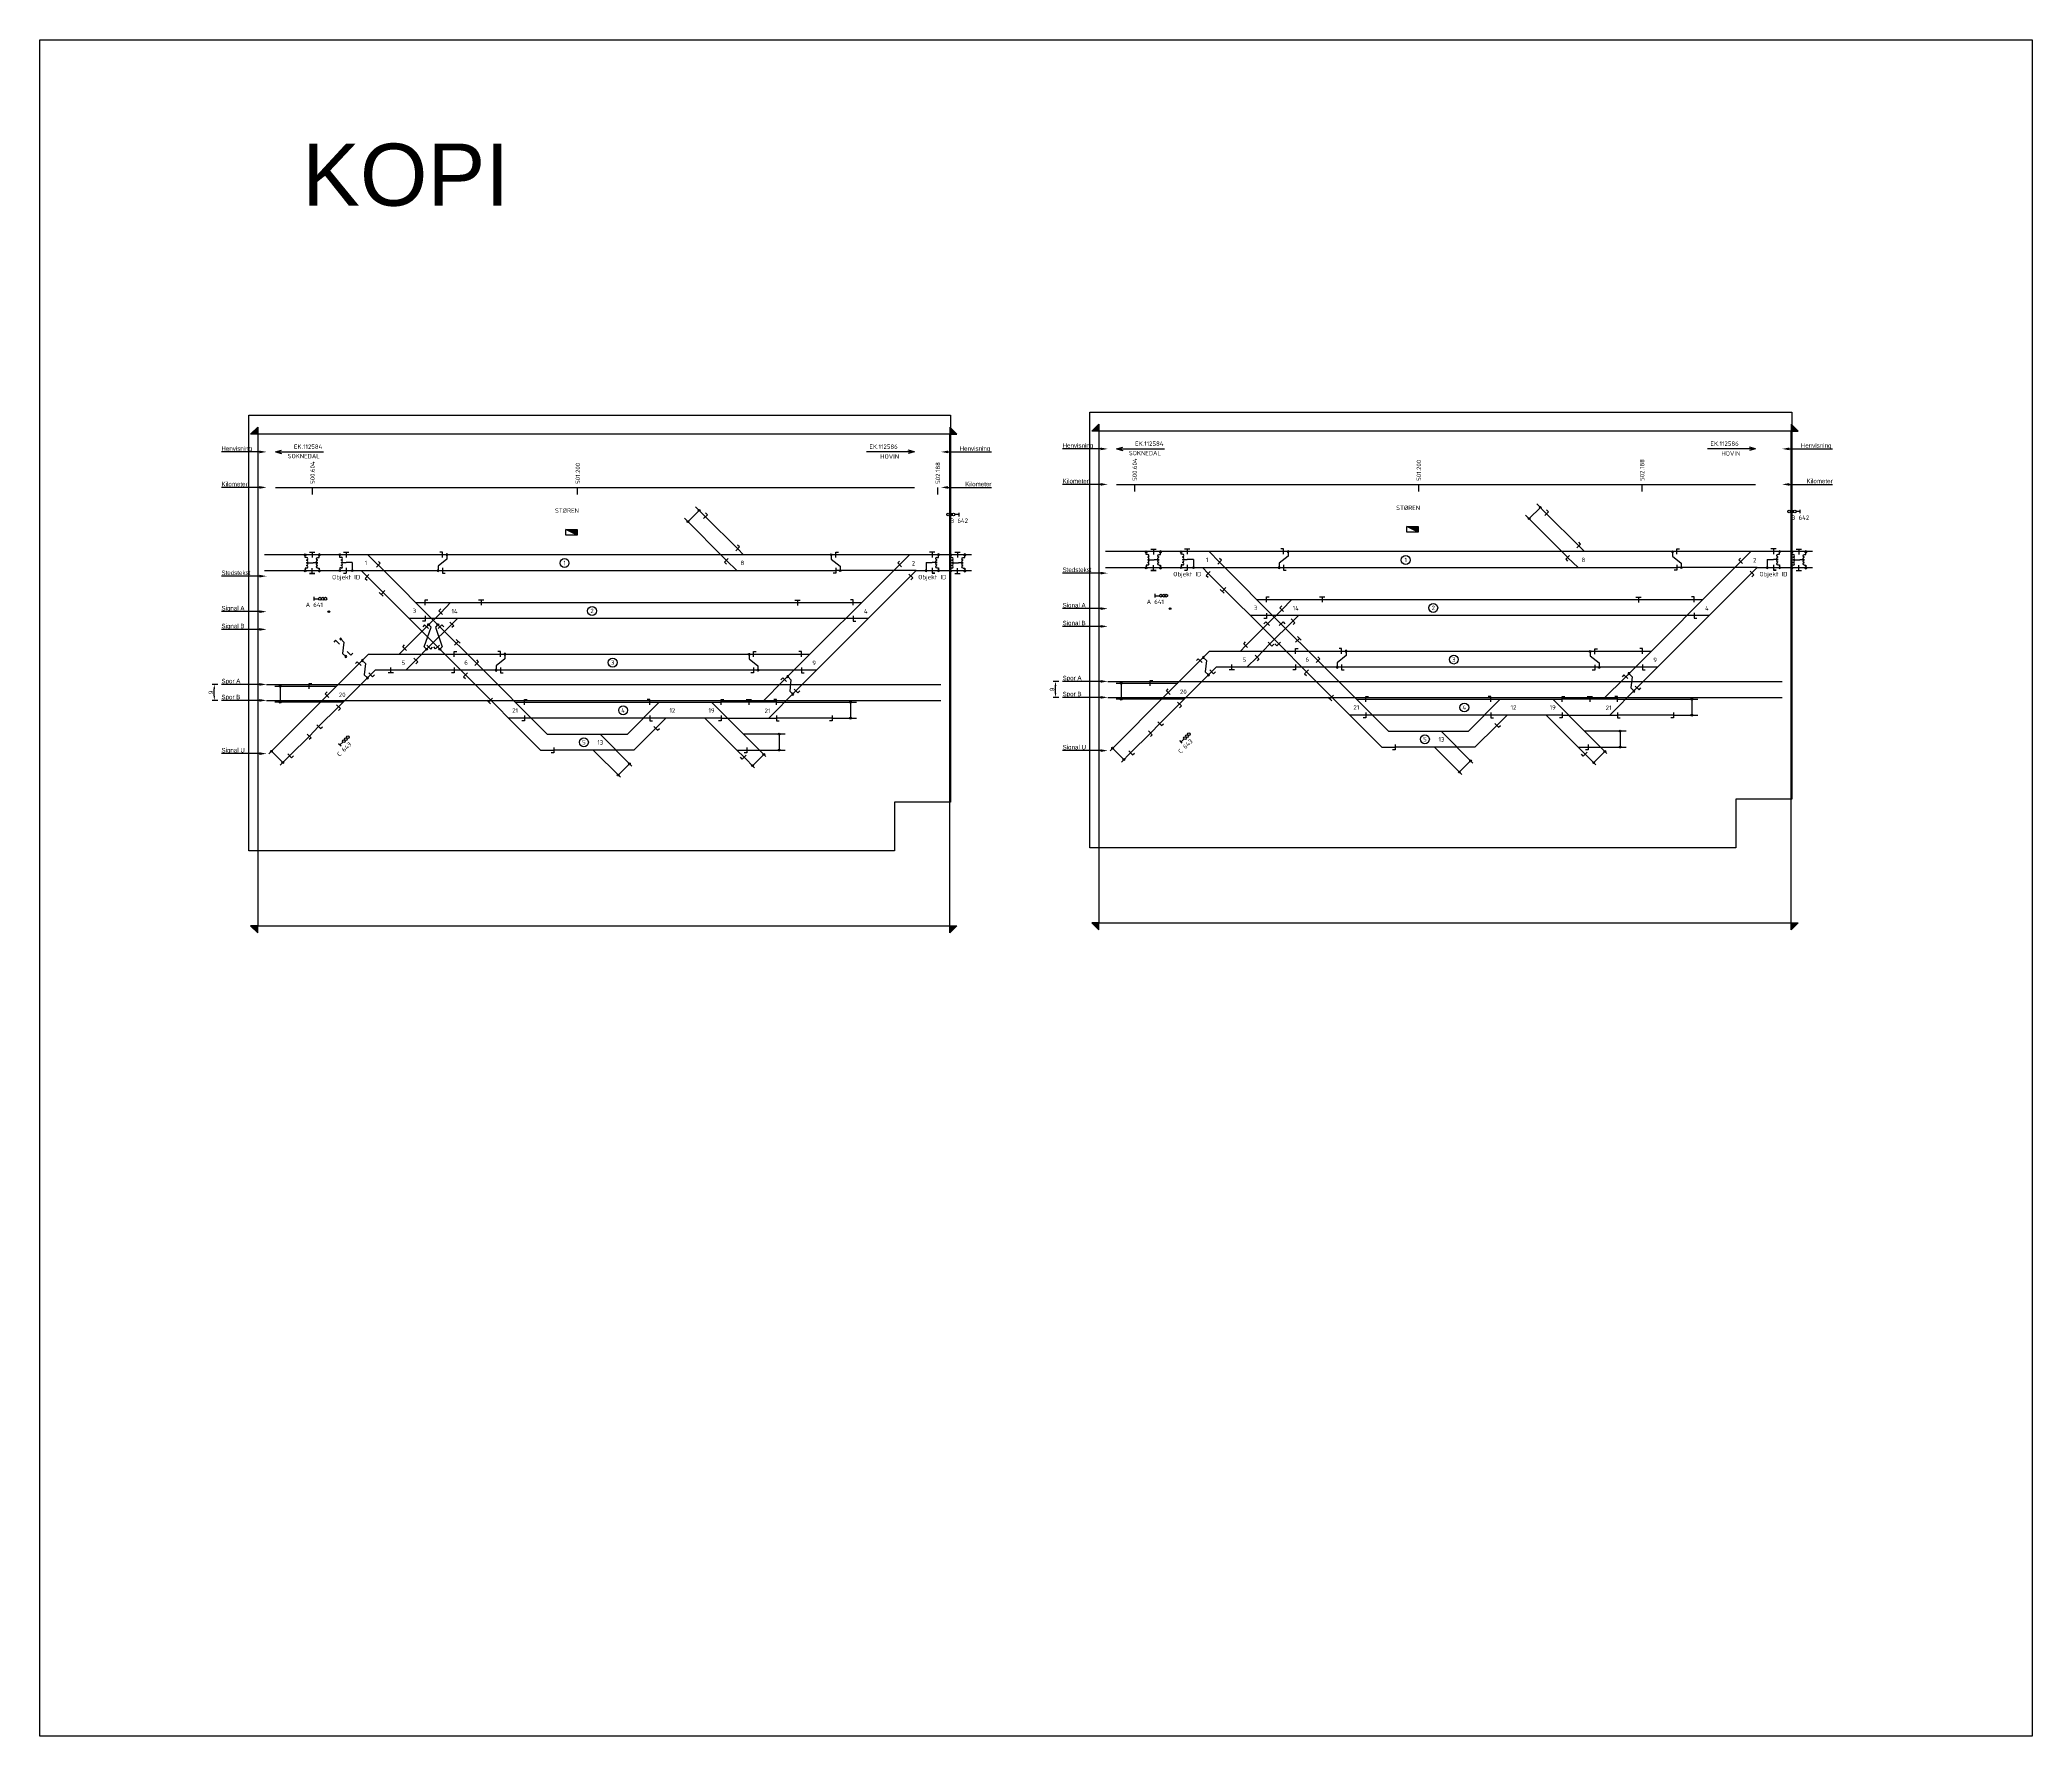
# Model space of a CAD drawing. Header units: metres. Extents: x -951 to 2504, y -1674 to 782.
# Drawn here: x -951 to 172, y -173 to 782 of the extents above; entities that cross this region are included whole.
import ezdxf
from ezdxf.enums import TextEntityAlignment as Align

# ---------------------------------------------------------------- set-up
doc = ezdxf.new("R2010")
doc.units = ezdxf.units.M
doc.header["$PDMODE"] = 32
doc.layers.get('0').update_dxf_attribs({"color": 211})
doc.layers.add('JBTEH_ATT_OBJEKTID', color=2, linetype='Continuous', lineweight=25)
doc.layers.add('NO_Tekst', color=7, linetype='Continuous', lineweight=18)
for name, color, linetype in [('JBTEH_Komponenter', 4, 'Continuous'), ('JBTEH_Skinne_isolert_signal', 240, 'Continuous'), ('JBTEH_Skinne_jordet_retur', 4, 'Continuous'), ('JBTKL-KOMPONENTER', 4, 'Continuous'), ('JBTKL-LINJER 018', 4, 'Continuous'), ('JBTKL-TEKST25', 2, 'Continuous'), ('RAMME', 5, 'Continuous'), ('Tegne mal-A3', 1, 'Continuous')]:
    doc.layers.add(name, color=color, linetype=linetype)
for name, color, linetype, plot in [('NO_P-MV', 6, 'Continuous', False), ('Tegne-SNAP', 24, 'Continuous', False), ('Tegne-Spor', 185, 'Continuous', False)]:
    doc.layers.add(name, color=color, linetype=linetype, plot=plot)
doc.styles.add('ISO25', font='iso3098.shx', dxfattribs={"height": 2.5})
doc.styles.add('NO_Normal', font='arial.ttf')
doc.styles.add('Template', font='arial.ttf')
doc.dimstyles.new('Template', dxfattribs={"dimtxt": 2.5, "dimasz": 2.5, "dimexe": 1.25, "dimexo": 2, "dimtad": 1, "dimdec": 4, "dimdsep": 46, "dimlunit": 6, "dimtxsty": 'Template', "dimcen": 2.5, "dimclrt": 7, "dimadec": 0, "dimazin": 0, "dimtfac": 1, "dimtdec": 4, "dimtmove": 0, "dimatfit": 3, "dimfxl": 1, "dimtolj": 1, "dimtzin": 0, "dimarcsym": 1})

# ---------------------------------------------------------------- blocks, each defined once
blk = doc.blocks.new('*D164')
at = {"layer": 'Defpoints', "color": 0, "transparency": 16777216}
for p in [(-24.5, 136), (-20.5, 136), (-20.5, 127)]:
    blk.add_point(p, dxfattribs=at)
at = {"layer": 'Tegne-SNAP', "color": 0, "lineweight": -2, "transparency": 16777216}
for p, q in [((-22.5, 136), (-25.7, 136)), ((-22.5, 127), (-25.7, 127)), ((-24.5, 129.5), (-24.5, 133.5))]:
    blk.add_line(p, q, dxfattribs=at)
at = {"layer": 'Tegne-SNAP', "color": 0, "transparency": 16777216}
for points in [[(-24.9, 133.5), (-24, 133.5), (-24.5, 136)], [(-24.9, 129.5), (-24, 129.5), (-24.5, 127)]]:
    blk.add_solid(points, dxfattribs=at)
at = {"layer": 'Tegne-SNAP', "color": 7, "transparency": 16777216, "insert": (-26.4, 131.5), "char_height": 2.5, "attachment_point": 5, "rotation": 90, "style": 'Template'}
blk.add_mtext('\\A1;9', dxfattribs=at)
blk = doc.blocks.new('EH_Koblingspunkt')
h = blk.add_hatch(color=256)
h.dxf.hatch_style = 1
edge = h.paths.add_edge_path()
edge.add_arc((0, 0), 0.5, 0, 360)
blk.add_circle((0, 0), 0.5)
blk = doc.blocks.new('EH_Skinneskjot_dobbel')
for p, q in [((-1.5, 1.5), (1.5, 1.5)), ((0, 1.5), (0, -1.5))]:
    blk.add_line(p, q)
blk = doc.blocks.new('EH_Skinneskjot_enkel')
for p, q in [((0, -1.5), (0, 1.5)), ((0, 1.5), (1.5, 1.5))]:
    blk.add_line(p, q)
blk = doc.blocks.new('*U160')
for p, q in [((0, -1), (0, 1)), ((0, 0), (2.3, 0))]:
    blk.add_line(p, q)
for centre in [(3.1, 0), (4.7, 0), (6.2, 0)]:
    blk.add_circle(centre, 0.781)
at = {"layer": 'JBTKL-TEKST25', "style": 'ISO25'}
blk.add_attdef('X', text='', height=2.5, dxfattribs=at).set_placement((0, -4.7), align=Align.CENTER)
blk = doc.blocks.new('35 Spornummer')
blk.add_circle((0, 2.5), 2.5)
at = {"layer": 'JBTKL-TEKST25', "style": 'ISO25'}
blk.add_attdef('X', text='', height=2.5, dxfattribs=at).set_placement((0, 2.5), align=Align.MIDDLE)
blk = doc.blocks.new('Tverrforbinder')
at = {"layer": 'JBTEH_Skinne_jordet_retur'}
blk.add_line((0, 9), (0, 0), dxfattribs=at)
at = {"layer": 'JBTEH_Komponenter'}
for p in [(0, 9), (0, 0)]:
    blk.add_blockref('EH_Koblingspunkt', p, dxfattribs=at)
blk = doc.blocks.new('*U159')
for p, q in [((0, 0), (-2.3, 0)), ((0, -1), (0, 1))]:
    blk.add_line(p, q)
for centre in [(-6.2, 0), (-4.7, 0), (-3.1, 0)]:
    blk.add_circle(centre, 0.781)
at = {"layer": 'JBTKL-TEKST25', "style": 'ISO25'}
blk.add_attdef('X', text='', height=2.5, dxfattribs=at).set_placement((0, -4.7), align=Align.CENTER)
blk = doc.blocks.new('19 Stasjon')
at = {"linetype": 'ByBlock'}
blk.add_hatch(color=0, dxfattribs=at).paths.add_polyline_path([(6.4, 3.2), (0, 3.2), (6.4, 0)])
at = {"color": 0, "linetype": 'ByBlock'}
blk.add_line((6.4, 0), (0, 3.2), dxfattribs=at)
blk.add_lwpolyline([(0, 3.2), (6.4, 3.2), (6.4, 0), (0, 0)], close=True, dxfattribs=at)
blk = doc.blocks.new('EH_Overkast')
for p, q in [((-2.5, 9), (-2.5, 6.5)), ((-2.5, 6.5), (2.5, 2.5)), ((0, 7.5), (0, 10.5)), ((0, 10.5), (1.5, 10.5)), ((0, 1.5), (0, -1.5)), ((2.5, 2.5), (2.5, 0)), ((0, -1.5), (-1.5, -1.5))]:
    blk.add_line(p, q)
for p in [(-2.5, 9), (2.5, 0)]:
    blk.add_blockref('EH_Koblingspunkt', p)
blk = doc.blocks.new('EH_IMP_01')
for p, q in [((0, 7.5), (0, 9)), ((0.8, 7.5), (0, 7.5)), ((0.8, 1.5), (0, 1.5)), ((0, 1.5), (0, 0)), ((0.8, 4.5), (3.5, 4.5))]:
    blk.add_line(p, q)
at = {"linetype": 'ByBlock'}
blk.add_lwpolyline([(0, 0.8), (0, 0)], dxfattribs=at)
for centre in [(0.8, 6.8), (0.8, 5.2), (0.8, 3.8), (0.8, 2.2)]:
    blk.add_arc(centre, 0.75, 270, 90)
for p in [(0, 9), (0, 0)]:
    blk.add_blockref('EH_Koblingspunkt', p)
at = {"layer": 'JBTEH_ATT_OBJEKTID', "style": 'ISO25', "flags": 4}
blk.add_attdef('OBJEKTID', text='', height=2.5, dxfattribs=at).set_placement((0, -3.2), align=Align.MIDDLE)
blk = doc.blocks.new('EH_IMPx2_01')
for p, q in [((-1.5, 10.5), (1.5, 10.5)), ((-0.5, 4.5), (0.5, 4.5)), ((0, 10.5), (0, 7.5)), ((0, -1.5), (0, 1.5)), ((-1.5, -1.5), (1.5, -1.5))]:
    blk.add_line(p, q)
for name, p in [('EH_IMP_01', (-4, 0)), ('EH_Koblingspunkt', (-4, 9)), ('EH_Koblingspunkt', (-4, 0)), ('EH_Koblingspunkt', (4, 9)), ('EH_Koblingspunkt', (4, 0))]:
    blk.add_blockref(name, p)
at = {"xscale": -1}
blk.add_blockref('EH_IMP_01', (4, 0), dxfattribs=at)
at = {"layer": 'JBTEH_ATT_OBJEKTID', "style": 'ISO25'}
blk.add_attdef('OBJEKTID-1', text='', height=2.5, dxfattribs=at).set_placement((-4, -5.3), align=Align.RIGHT)
blk.add_attdef('OBJEKTID-2', (4, -5.3), '', height=2.5, dxfattribs=at)
blk = doc.blocks.new('*U124')
for p, q in [((-1.5, 10.5), (0, 10.5)), ((0, 10.5), (1.5, 10.5)), ((0, 10.5), (0, 7.5)), ((3.5, 4.5), (0, 4.5)), ((0, 1.5), (0, -1.5)), ((3.5, 4.5), (3.5, 0)), ((-1.5, -1.5), (0, -1.5))]:
    blk.add_line(p, q)
for name, p in [('EH_IMP_01', (-3.5, 0)), ('EH_Koblingspunkt', (-3.5, 9)), ('EH_Koblingspunkt', (-3.5, 0)), ('EH_Koblingspunkt', (3.5, 0))]:
    blk.add_blockref(name, p)
at = {"layer": 'JBTEH_ATT_OBJEKTID', "style": 'ISO25', "flags": 4}
blk.add_attdef('OBJEKTID', text='', height=2.5, dxfattribs=at).set_placement((0, -4), align=Align.MIDDLE)
blk = doc.blocks.new('*U125')
for p, q in [((-3.5, 4.5), (-3.5, 0)), ((-3.5, 4.5), (0, 4.5)), ((0, 10.5), (-1.5, 10.5)), ((1.5, 10.5), (0, 10.5)), ((0, 10.5), (0, 7.5)), ((0, 1.5), (0, -1.5)), ((1.5, -1.5), (0, -1.5))]:
    blk.add_line(p, q)
at = {"xscale": -1, "rotation": 8.633094239485217e-12}
for name, p in [('EH_Koblingspunkt', (-3.5, 0)), ('EH_IMP_01', (3.5, 0)), ('EH_Koblingspunkt', (3.5, 9)), ('EH_Koblingspunkt', (3.5, 0))]:
    blk.add_blockref(name, p, dxfattribs=at)
at = {"layer": 'JBTEH_ATT_OBJEKTID', "style": 'ISO25', "flags": 4}
blk.add_attdef('OBJEKTID', text='', height=2.5, dxfattribs=at).set_placement((0, -4), align=Align.MIDDLE)
blk = doc.blocks.new('*U157')
at = {"layer": 'Tegne-SNAP'}
h = blk.add_hatch(color=256, dxfattribs=at)
h.dxf.hatch_style = 1
h.paths.add_polyline_path([(0, 281), (0, 277), (-4, 277)])
h = blk.add_hatch(color=256, dxfattribs=at)
h.dxf.hatch_style = 1
h.paths.add_polyline_path([(390, 281), (390, 277), (394, 277)])
h = blk.add_hatch(color=256, dxfattribs=at)
h.dxf.hatch_style = 1
h.paths.add_polyline_path([(0, -4), (0, 0), (-4, 0)])
h = blk.add_hatch(color=256, dxfattribs=at)
h.dxf.hatch_style = 1
h.paths.add_polyline_path([(390, -4), (390, 0), (394, 0)])
at = {"layer": 'RAMME'}
blk.add_lwpolyline([(0, 0), (390, 0), (390, 277), (0, 277)], close=True, dxfattribs=at)
at = {"layer": 'Tegne-SNAP'}
for p, q in [((1, 267), (-20.45437, 267)), ((389, 267), (413.45437, 267)), ((1, 247), (-20.45437, 247)), ((389, 247), (413.45437, 247)), ((1, 197), (-20.45437, 197)), ((1, 177), (-20.45437, 177)), ((1, 167), (-20.45437, 167)), ((1, 136), (-20.45437, 136)), ((1, 127), (-20.45437, 127)), ((1, 97), (-20.45437, 97))]:
    blk.add_line(p, q, dxfattribs=at)
for points in [[(0, 281), (0, 277), (-4, 277), (0, 281)], [(390, 281), (390, 277), (394, 277), (390, 281)], [(0, -4), (0, 0), (-4, 0), (0, -4)], [(390, -4), (390, 0), (394, 0), (390, -4)]]:
    blk.add_lwpolyline(points, dxfattribs=at)
for points in [[(1, 267, 1.5, 0, 0), (5, 267, 0, 0, 0)], [(389, 267, 1.5, 0, 0), (385, 267, 0, 0, 0)], [(1, 247, 1.5, 0, 0), (5, 247, 0, 0, 0)], [(389, 247, 1.5, 0, 0), (385, 247, 0, 0, 0)], [(1, 197, 1.5, 0, 0), (5, 197, 0, 0, 0)], [(1, 177, 1.5, 0, 0), (5, 177, 0, 0, 0)], [(1, 167, 1.5, 0, 0), (5, 167, 0, 0, 0)], [(1, 136, 1.5, 0, 0), (5, 136, 0, 0, 0)], [(1, 127, 1.5, 0, 0), (5, 127, 0, 0, 0)], [(1, 97, 1.5, 0, 0), (5, 97, 0, 0, 0)]]:
    blk.add_lwpolyline(points, format="xyseb", dxfattribs=at)
at = {"layer": 'Tegne-Spor'}
for p, q in [((5, 136), (385, 136)), ((5, 127), (385, 127))]:
    blk.add_line(p, q, dxfattribs=at)
at = {"layer": 'Tegne-SNAP', "style": 'Template'}
for s, p in [('Henvisning', (-20.45437, 267.65)), ('Kilometer', (-20.45437, 247.65)), ('Stedstekst', (-20.45437, 197.65)), ('Signal A', (-20.45437, 177.65)), ('Signal B', (-20.45437, 167.65)), ('Spor A', (-20.45437, 136.65)), ('Spor B', (-20.45437, 127.65)), ('Signal U', (-20.45437, 97.65))]:
    blk.add_text(s, height=2.5, dxfattribs=at).set_placement(p)
for s, p in [('Henvisning', (412.80437, 267.65)), ('Kilometer', (413.45437, 247.65))]:
    blk.add_text(s, height=2.5, dxfattribs=at).set_placement(p, align=Align.RIGHT)
at = {"layer": 'Tegne-SNAP'}
dim = blk.add_linear_dim(base=(-24.45437, 136), p1=(-20.45437, 127), p2=(-20.45437, 136), angle=90, dimstyle='Template', dxfattribs=at)
dim.commit()
dim.dimension.update_dxf_attribs({"geometry": '*D164', "text_midpoint": (-24.45437, 131.5), "dimtype": 128})

msp = doc.modelspace()

# ---------------------------------------------------------------- linework, layer by layer
msp.add_lwpolyline([(-950.6, 782.3), (172.1, 782.3), (172.1, -173.5), (-950.6, -173.5)], close=True)
at = {"layer": 'JBTEH_Komponenter', "flags": 128}
for points in [[(-732.6, 438.9), (-734, 440.3), (-730.1, 451.4), (-731.5, 452.8)], [(-726.3, 452.8), (-727.7, 451.4), (-723.8, 440.3), (-723.8, 440.3), (-725.2, 438.9)]]:
    msp.add_lwpolyline(points, dxfattribs=at)
at = {"layer": 'JBTEH_Skinne_isolert_signal', "lineweight": 25}
for points in [[(-557.3, 495.4), (-575.5, 513.6)], [(-83.4, 497.1), (-101.5, 515.3)], [(-723.7, 492.2), (-824, 492.2)], [(-824, 483.2), (-769.1, 483.2)], [(-765.7, 492.2), (-759.9, 486.3)], [(-723.7, 483.2), (-502.1, 483.2)], [(-557.8, 483.2), (-563.7, 489)], [(-425.6, 492.2), (-502.1, 492.2)], [(-466.1, 486.5), (-460.5, 492.2)], [(-447.7, 483.2), (-425.6, 483.2)], [(-249.7, 493.9), (-350, 493.9)], [(-350, 484.9), (-295.1, 484.9)], [(-291.7, 493.9), (-285.9, 488)], [(-249.7, 484.9), (-28.1, 484.9)], [(-83.8, 484.9), (-89.7, 490.7)], [(48.4, 493.9), (-28.1, 493.9)], [(7.8, 488.2), (13.5, 493.9)], [(26.3, 484.9), (48.4, 484.9)], [(-766.2, 479.9), (-726.5, 440.2)], [(-524.6, 415.4), (-459.8, 480.2)], [(-292.2, 481.6), (-252.5, 441.9)], [(-50.6, 417.1), (14.2, 481.9)], [(-733.4, 465.2), (-492.3, 465.2)], [(-719.1, 465.2), (-724.7, 459.5)], [(-259.4, 466.9), (-18.3, 466.9)], [(-245.1, 466.9), (-250.8, 461.2)], [(-732.7, 451.6), (-745.1, 439.2)], [(-733.4, 456.2), (-742.5, 456.2)], [(-718.3, 453.2), (-731.3, 440.2)], [(-725.1, 451.6), (-704.4, 430.8)], [(-483.8, 456.2), (-492.3, 456.2)], [(-258.7, 453.3), (-271.1, 440.8)], [(-259.4, 457.9), (-268.5, 457.9)], [(-244.4, 454.9), (-257.4, 441.9)], [(-251.2, 453.3), (-230.4, 432.5)], [(-9.8, 457.9), (-18.3, 457.9)], [(-770.7, 430.8), (-788.7, 412.8)], [(-717.1, 427.1), (-761.6, 427.1), (-764.2, 424.5)], [(-738.7, 432.8), (-744.4, 427.1)], [(-717.1, 436.1), (-691, 436.1)], [(-548.4, 427.1), (-691, 427.1)], [(-548.4, 436.1), (-521.3, 436.1)], [(-512.8, 427.1), (-521.3, 427.1)], [(-296.7, 432.5), (-314.7, 414.5)], [(-243.1, 428.8), (-287.7, 428.8), (-290.3, 426.2)], [(-264.7, 434.5), (-270.5, 428.8)], [(-243.1, 437.8), (-217, 437.8)], [(-74.4, 428.8), (-217, 428.8)], [(-74.4, 437.8), (-47.4, 437.8)], [(-38.8, 428.8), (-47.4, 428.8)], [(-798.9, 418.1), (-783.4, 418.1)], [(-710.8, 424.5), (-668.4, 382.1), (-660.9, 382.1)], [(-543.6, 409.1), (-530.9, 421.8)], [(-324.9, 419.8), (-309.4, 419.8)], [(-236.8, 426.2), (-194.4, 383.8), (-186.9, 383.8)], [(-69.6, 410.8), (-56.9, 423.4)], [(-782.3, 406.5), (-793.5, 395.3)], [(-677.4, 409.1), (-606.9, 409.1)], [(-535.4, 409.1), (-566.7, 409.1)], [(-308.4, 408.1), (-319.5, 397)], [(-203.4, 410.8), (-132.9, 410.8)], [(-61.5, 410.8), (-92.8, 410.8)], [(-677.4, 400.1), (-686.4, 400.1)], [(-566.7, 400.1), (-606.9, 400.1)], [(-597.8, 400.1), (-603.6, 394.3)], [(-575.8, 400.1), (-557.8, 382.1), (-552.1, 382.1)], [(-504.1, 400.1), (-535.4, 400.1)], [(-203.4, 401.8), (-212.4, 401.8)], [(-92.8, 401.8), (-132.9, 401.8)], [(-123.8, 401.8), (-129.6, 396)], [(-101.8, 401.8), (-83.8, 383.8), (-78.1, 383.8)], [(-30.1, 401.8), (-61.5, 401.8)], [(-798.7, 390), (-809.8, 378.9)], [(-557.8, 382.1), (-553.7, 378.1)], [(-324.8, 391.7), (-335.9, 380.6)], [(-83.8, 383.8), (-79.7, 379.8)]]:
    msp.add_lwpolyline(points, dxfattribs=at)
at = {"layer": 'JBTEH_Skinne_jordet_retur'}
for points in [[(-575.5, 513.6), (-581.1, 519.2)], [(-101.5, 515.3), (-107.1, 520.9)], [(-563.8, 489.1), (-587.4, 512.8)], [(-89.8, 490.8), (-113.5, 514.5)], [(-554.1, 492.2), (-557.3, 495.4)], [(-80.1, 493.9), (-83.4, 497.1)], [(-778, 483.2), (-723.7, 483.2)], [(-769.5, 483.2), (-766.2, 479.9)], [(-759.8, 486.3), (-725.1, 451.6)], [(-502.1, 492.2), (-723.7, 492.2)], [(-530.9, 421.8), (-466.1, 486.5)], [(-456.8, 483.2), (-502.1, 483.2)], [(-459.8, 480.2), (-456.8, 483.2), (-447.7, 483.2)], [(-304, 484.9), (-249.7, 484.9)], [(-295.5, 484.9), (-292.2, 481.6)], [(-285.8, 488), (-251.2, 453.3)], [(-28.1, 493.9), (-249.7, 493.9)], [(-56.9, 423.4), (7.8, 488.2)], [(17.2, 484.9), (-28.1, 484.9)], [(14.2, 481.9), (17.2, 484.9), (26.3, 484.9)], [(-738.7, 465.2), (-733.4, 465.2)], [(-492.3, 465.2), (-487.5, 465.2)], [(-264.7, 466.9), (-259.4, 466.9)], [(-250.8, 461.2), (-258.7, 453.3)], [(-18.3, 466.9), (-13.5, 466.9)], [(-492.3, 456.2), (-733.4, 456.2)], [(-724.7, 459.5), (-732.7, 451.6)], [(-715.3, 456.2), (-718.3, 453.2)], [(-18.3, 457.9), (-259.4, 457.9)], [(-241.4, 457.9), (-244.4, 454.9)], [(-745.1, 439.2), (-748.1, 436.1)], [(-731.3, 440.2), (-738.7, 432.8)], [(-726.5, 440.2), (-710.8, 424.5)], [(-271.1, 440.8), (-274.1, 437.8)], [(-257.4, 441.9), (-264.7, 434.5)], [(-252.5, 441.9), (-236.8, 426.2)], [(-770.7, 430.8), (-765.4, 436.1), (-717.1, 436.1)], [(-691, 427.1), (-717.1, 427.1)], [(-704.4, 430.8), (-664.7, 391.1), (-619.5, 391.1), (-601.5, 409.1)], [(-691, 436.1), (-548.4, 436.1)], [(-521.3, 427.1), (-548.4, 427.1)], [(-521.3, 436.1), (-516.6, 436.1)], [(-296.7, 432.5), (-291.4, 437.8), (-243.1, 437.8)], [(-217, 428.8), (-243.1, 428.8)], [(-230.4, 432.5), (-190.7, 392.8), (-145.5, 392.8), (-127.6, 410.8)], [(-217, 437.8), (-74.4, 437.8)], [(-47.4, 428.8), (-74.4, 428.8)], [(-47.4, 437.8), (-42.6, 437.8)], [(-818.1, 418.1), (-798.9, 418.1)], [(-815.2, 418.4), (-815.2, 409.1)], [(-764.2, 424.5), (-782.3, 406.5)], [(-539.8, 400.1), (-524.6, 415.4)], [(-344.1, 419.8), (-324.9, 419.8)], [(-341.3, 420.1), (-341.3, 410.8)], [(-290.3, 426.2), (-308.4, 408.1)], [(-65.8, 401.8), (-50.6, 417.1)], [(-788.7, 412.8), (-821.5, 380)], [(-779.7, 409.1), (-818.1, 409.1)], [(-682.6, 409.1), (-677.4, 409.1)], [(-606.9, 409.1), (-566.7, 409.1)], [(-530.5, 391.1), (-554, 391.1), (-572.1, 409.1)], [(-535.4, 409.1), (-490.3, 409.1)], [(-314.7, 414.5), (-347.5, 381.7)], [(-305.7, 410.8), (-344.1, 410.8)], [(-208.7, 410.8), (-203.4, 410.8)], [(-132.9, 410.8), (-92.8, 410.8)], [(-56.6, 392.8), (-80.1, 392.8), (-98.1, 410.8)], [(-61.5, 410.8), (-16.3, 410.8)], [(-793.5, 395.3), (-798.7, 390)], [(-606.9, 400.1), (-677.4, 400.1)], [(-603.6, 394.3), (-615.8, 382.1), (-660.9, 382.1)], [(-566.7, 400.1), (-535.4, 400.1)], [(-504.1, 400.1), (-490.3, 400.1)], [(-319.5, 397), (-324.8, 391.7)], [(-132.9, 401.8), (-203.4, 401.8)], [(-129.6, 396), (-141.9, 383.8), (-186.9, 383.8)], [(-92.8, 401.8), (-61.5, 401.8)], [(-30.1, 401.8), (-16.3, 401.8)], [(-638.7, 382.1), (-623.3, 366.8)], [(-634.9, 391.1), (-617, 373.1)], [(-554, 391.1), (-541.5, 378.5)], [(-552.1, 382.1), (-530.5, 382.1)], [(-164.7, 383.8), (-149.3, 368.4)], [(-161, 392.8), (-143, 374.8)], [(-80.1, 392.8), (-67.5, 380.2)], [(-78.1, 383.8), (-56.6, 383.8)], [(-809.8, 378.9), (-815.1, 373.6)], [(-553.7, 378.1), (-547.8, 372.1)], [(-335.9, 380.6), (-341.1, 375.3)], [(-79.7, 379.8), (-73.8, 373.8)]]:
    msp.add_lwpolyline(points, dxfattribs=at)
at = {"layer": 'JBTKL-LINJER 018'}
for p, q in [((-817.8, 550.1), (-814.4, 551.1)), ((-817.8, 550.1), (-790.8, 550.1)), ((-817.8, 550.1), (-814.4, 549.2)), ((-457.8, 550.1), (-484.8, 550.1)), ((-457.8, 550.1), (-461.2, 551.1)), ((-457.8, 550.1), (-461.2, 549.2)), ((-343.8, 551.8), (-340.4, 552.7)), ((-343.8, 551.8), (-316.8, 551.8)), ((-343.8, 551.8), (-340.4, 550.9)), ((16.2, 551.8), (-10.8, 551.8)), ((16.2, 551.8), (12.8, 552.7)), ((16.2, 551.8), (12.8, 550.9)), ((-817.8, 530.1), (-457.8, 530.1)), ((-797.1, 530.1), (-797.1, 526.1)), ((-647.7, 530.1), (-647.7, 526.1)), ((-444.7, 530.1), (-444.7, 526.1)), ((-343.8, 531.8), (16.2, 531.8)), ((-333.8, 531.8), (-333.8, 527.8)), ((-173.7, 531.8), (-173.7, 527.8)), ((-47.9, 531.8), (-47.9, 527.8))]:
    msp.add_line(p, q, dxfattribs=at)
at = {"layer": 'NO_P-MV', "flags": 128}
for points in [[(-832.9, 570.8), (-437.4, 570.8), (-437.4, 352.8), (-468.9, 352.8), (-468.9, 325.3), (-522.4, 325.3), (-832.9, 325.3), (-832.9, 570.8)], [(-358.9, 572.5), (36.6, 572.5), (36.6, 354.5), (5.1, 354.5), (5.1, 327), (-48.4, 327), (-358.9, 327), (-358.9, 572.5)]]:
    msp.add_lwpolyline(points, dxfattribs=at)

# ---------------------------------------------------------------- block references
at = {"layer": 'JBTEH_Komponenter', "xscale": -1}
for name, p, rotation in [('EH_Skinneskjot_enkel', (-101.5, 515.3), 315), ('EH_Skinneskjot_enkel', (-575.5, 513.6), 315), ('EH_Skinneskjot_enkel', (-557.4, 495.5), 315), ('EH_Skinneskjot_enkel', (-83.4, 497.1), 315), ('EH_Skinneskjot_enkel', (-759.8, 486.3), 315), ('EH_Skinneskjot_enkel', (-563.7, 489), 134.9999999999999), ('EH_Skinneskjot_enkel', (-447.7, 483.2), 180), ('EH_Skinneskjot_enkel', (-285.8, 488), 315), ('EH_Skinneskjot_enkel', (-89.7, 490.7), 134.9999999999999), ('EH_Skinneskjot_enkel', (26.3, 484.9), 180), ('EH_Skinneskjot_enkel', (-766.2, 479.9), 134.9999999999831), ('EH_Skinneskjot_enkel', (-292.2, 481.6), 134.9999999999831), ('EH_Skinneskjot_enkel', (-732.7, 451.6), 44.99543198443076), ('EH_Skinneskjot_enkel', (-492.3, 456.2), 180), ('EH_Skinneskjot_enkel', (-258.7, 453.3), 44.99543198443076), ('EH_Skinneskjot_enkel', (-18.3, 457.9), 180), ('EH_Overkast', (-776.4, 436.6), 45.42147327192489), ('EH_Skinneskjot_enkel', (-731.4, 440.1), 224.9984085831932), ('EH_Skinneskjot_enkel', (-257.4, 441.8), 224.9984085831932), ('EH_Overkast', (-764.2, 424.5), 45.42147327192489), ('EH_Skinneskjot_enkel', (-704.4, 430.8), 315), ('EH_Skinneskjot_enkel', (-521.3, 427.1), 180), ('EH_Overkast', (-290.3, 426.2), 45.42147327192489), ('EH_Skinneskjot_enkel', (-236.8, 426.2), 134.9999999999831), ('EH_Skinneskjot_enkel', (-230.4, 432.5), 315), ('EH_Overkast', (-50.5, 417.1), 45.2978998299298), ('EH_Skinneskjot_enkel', (-47.4, 428.8), 180), ('EH_Skinneskjot_enkel', (-710.7, 424.5), 134.9999999999831), ('EH_Overkast', (-524.5, 415.4), 45.2978998299298), ('EH_Skinneskjot_enkel', (-793.4, 395.3), 222.270660062709), ('EH_Skinneskjot_enkel', (-606.9, 400.1), 180), ('EH_Skinneskjot_enkel', (-603.6, 394.3), 225.0000000000162), ('EH_Skinneskjot_enkel', (-535.4, 400.1), 180), ('EH_Skinneskjot_enkel', (-319.5, 397), 222.270660062709), ('EH_Skinneskjot_enkel', (-132.9, 401.8), 180), ('EH_Skinneskjot_enkel', (-129.6, 396), 225.0000000000162), ('EH_Skinneskjot_enkel', (-61.5, 401.8), 180), ('EH_Skinneskjot_enkel', (-335.9, 380.5), 222.3574547059177), ('EH_Skinneskjot_enkel', (-809.8, 378.9), 222.3574547059177)]:
    msp.add_blockref(name, p, dxfattribs=dict(at, rotation=rotation))
at = {"layer": 'JBTEH_Komponenter'}
for name, p in [('EH_IMPx2_01', (-323.1, 484.8)), ('EH_Skinneskjot_dobbel', (-323.1, 493.8)), ('EH_Overkast', (-28.1, 484.9)), ('EH_IMPx2_01', (40.6, 484.8)), ('EH_IMPx2_01', (-797.1, 483.1)), ('EH_Skinneskjot_dobbel', (-797.1, 492.2)), ('EH_Overkast', (-502.1, 483.2)), ('EH_IMPx2_01', (-433.4, 483.1)), ('EH_Koblingspunkt', (-787.7, 460.1)), ('EH_Skinneskjot_enkel', (-733.4, 465.2)), ('EH_Skinneskjot_dobbel', (-701.9, 465.2)), ('EH_Skinneskjot_dobbel', (-523.7, 465.1)), ('EH_Koblingspunkt', (-313.7, 461.8)), ('EH_Skinneskjot_enkel', (-259.4, 466.9)), ('EH_Skinneskjot_dobbel', (-228, 466.9)), ('EH_Skinneskjot_dobbel', (-49.8, 466.8)), ('EH_Koblingspunkt', (-731.5, 452.8)), ('EH_Koblingspunkt', (-726.3, 452.8)), ('EH_Koblingspunkt', (-732.6, 438.9)), ('EH_Koblingspunkt', (-725.2, 438.9)), ('EH_Skinneskjot_enkel', (-243.1, 437.8)), ('EH_Overkast', (-74.4, 428.7)), ('EH_Skinneskjot_enkel', (-717.1, 436.1)), ('EH_Overkast', (-548.4, 427.1)), ('EH_Skinneskjot_enkel', (-798.9, 418.1)), ('EH_Skinneskjot_enkel', (-324.9, 419.8)), ('EH_Skinneskjot_enkel', (-677.4, 409.1)), ('EH_Skinneskjot_enkel', (-566.7, 409.1)), ('EH_Skinneskjot_dobbel', (-551, 409.1)), ('EH_Skinneskjot_enkel', (-203.4, 410.8)), ('EH_Skinneskjot_enkel', (-92.8, 410.7)), ('EH_Skinneskjot_dobbel', (-77.1, 410.7))]:
    msp.add_blockref(name, p, dxfattribs=at)
ref = msp.add_blockref('*U124', (-304, 484.9), dxfattribs=at)
ref.add_attrib('OBJEKTID', 'Objekt ID', dxfattribs={"layer": 'JBTEH_ATT_OBJEKTID', "height": 2.5, "style": 'ISO25'}).set_placement((-304, 480.9), align=Align.MIDDLE)
at = {"layer": 'JBTEH_Komponenter', "xscale": -1}
for name, p in [('EH_Overkast', (-249.7, 484.9)), ('EH_Overkast', (-723.7, 483.2)), ('EH_Skinneskjot_enkel', (-492.3, 465.2)), ('EH_Skinneskjot_enkel', (-18.3, 466.9)), ('EH_Overkast', (-217, 428.8)), ('EH_Skinneskjot_enkel', (-47.4, 437.8)), ('EH_Overkast', (-691, 427.1)), ('EH_Skinneskjot_enkel', (-521.3, 436.1)), ('EH_Skinneskjot_enkel', (-606.9, 409.1)), ('EH_Skinneskjot_enkel', (-535.4, 409.1)), ('EH_Skinneskjot_enkel', (-132.9, 410.8)), ('EH_Skinneskjot_enkel', (-61.5, 410.8))]:
    msp.add_blockref(name, p, dxfattribs=at)
at = {"layer": 'JBTEH_Komponenter'}
ref = msp.add_blockref('*U125', (26.3, 484.9), dxfattribs=at)
ref.add_attrib('OBJEKTID', 'Objekt ID', dxfattribs={"layer": 'JBTEH_ATT_OBJEKTID', "height": 2.5, "style": 'ISO25'}).set_placement((26.3, 480.9), align=Align.MIDDLE)
for name, p, rotation in [('EH_Skinneskjot_dobbel', (-797.1, 483.1), 180), ('EH_Skinneskjot_enkel', (-466.1, 486.5), 45.00000000002317), ('EH_Skinneskjot_dobbel', (-323.1, 484.8), 180), ('EH_Skinneskjot_enkel', (7.8, 488.2), 45.00000000002317), ('EH_Skinneskjot_enkel', (14.2, 481.9), 225.0000000000176), ('EH_Skinneskjot_dobbel', (-757.2, 470.9), 136.7357045889304), ('EH_Skinneskjot_enkel', (-459.8, 480.2), 225.0000000000176), ('EH_Skinneskjot_dobbel', (-283.3, 472.6), 136.7357045889304), ('EH_Skinneskjot_enkel', (-724.7, 459.5), 45.00000000002317), ('EH_Skinneskjot_enkel', (-250.8, 461.2), 45.00000000002317), ('EH_Skinneskjot_enkel', (-733.4, 456.2), 180), ('EH_Skinneskjot_enkel', (-725.1, 451.6), 314.144941912141), ('EH_Skinneskjot_enkel', (-718.4, 453.2), 225.0000000000176), ('EH_Skinneskjot_enkel', (-259.4, 457.8), 180), ('EH_Skinneskjot_enkel', (-251.1, 453.3), 314.144941912141), ('EH_Skinneskjot_enkel', (-244.4, 454.9), 225.0000000000176), ('EH_Skinneskjot_enkel', (-745, 439.2), 46.71026204031185), ('EH_Skinneskjot_enkel', (-726.5, 440.2), 135.0000000000338), ('EH_Skinneskjot_dobbel', (-715.9, 442.3), 315), ('EH_Skinneskjot_enkel', (-271.1, 440.9), 46.71026204031185), ('EH_Skinneskjot_enkel', (-252.5, 441.9), 135.0000000000338), ('EH_Skinneskjot_dobbel', (-241.9, 444), 315), ('EH_Skinneskjot_dobbel', (-752.8, 427.2), 180), ('EH_Skinneskjot_enkel', (-738.7, 432.9), 225.0000000000176), ('EH_Skinneskjot_enkel', (-717.1, 427.1), 180), ('EH_Skinneskjot_dobbel', (-278.8, 428.9), 180), ('EH_Skinneskjot_enkel', (-264.7, 434.6), 225.0000000000176), ('EH_Skinneskjot_enkel', (-243.1, 428.8), 180), ('EH_Skinneskjot_enkel', (-314.7, 414.5), 45.00000000002317), ('EH_Skinneskjot_enkel', (-788.7, 412.8), 45.00000000002317), ('EH_Skinneskjot_enkel', (-782.3, 406.5), 225.0000000000176), ('EH_Skinneskjot_dobbel', (-696.6, 410.3), 135), ('EH_Skinneskjot_enkel', (-308.4, 408.1), 225.0000000000176), ('EH_Skinneskjot_dobbel', (-222.6, 412), 135), ('EH_Skinneskjot_enkel', (-677.4, 400.1), 180), ('EH_Skinneskjot_enkel', (-566.7, 400.1), 180), ('EH_Skinneskjot_enkel', (-504.1, 400.1), 180), ('EH_Skinneskjot_enkel', (-203.4, 401.8), 180), ('EH_Skinneskjot_enkel', (-92.8, 401.8), 180), ('EH_Skinneskjot_enkel', (-30.1, 401.8), 180), ('EH_Skinneskjot_enkel', (-798.8, 390.1), 225.0000000000176), ('EH_Skinneskjot_enkel', (-660.9, 382.1), 180), ('EH_Skinneskjot_enkel', (-552.1, 382.1), 180), ('EH_Skinneskjot_enkel', (-324.8, 391.8), 225.0000000000176), ('EH_Skinneskjot_enkel', (-186.9, 383.8), 180), ('EH_Skinneskjot_enkel', (-79.8, 379.8), 135.8542826668752), ('EH_Skinneskjot_enkel', (-78.1, 383.8), 180), ('EH_Skinneskjot_enkel', (-553.7, 378.1), 135.8542826668752)]:
    msp.add_blockref(name, p, dxfattribs=dict(at, rotation=rotation))
ref = msp.add_blockref('*U124', (-778, 483.2), dxfattribs=at)
ref.add_attrib('OBJEKTID', 'Objekt ID', dxfattribs={"layer": 'JBTEH_ATT_OBJEKTID', "height": 2.5, "style": 'ISO25'}).set_placement((-778, 479.2), align=Align.MIDDLE)
ref = msp.add_blockref('*U125', (-447.7, 483.2), dxfattribs=at)
ref.add_attrib('OBJEKTID', 'Objekt ID', dxfattribs={"layer": 'JBTEH_ATT_OBJEKTID', "height": 2.5, "style": 'ISO25'}).set_placement((-447.7, 479.2), align=Align.MIDDLE)
at = {"layer": 'JBTKL-KOMPONENTER'}
for p, rotation in [((-585.4, 510.8), 315.0173374140465), ((-111.4, 512.5), 315.0173374140465), ((-813.7, 375.1), 45.05546540330611), ((-339.7, 376.8), 45.05546540330611), ((-75, 375), 315), ((-624.7, 368), 314.9999999999998), ((-549, 373.3), 315), ((-150.7, 369.7), 314.9999999999998)]:
    msp.add_blockref('Tverrforbinder', p, dxfattribs=dict(at, rotation=rotation))
for name, p, values in [('*U159', (41.4, 516.5), {'X': 'B 642'}), ('*U159', (-432.6, 514.8), {'X': 'B 642'}), ('35 Spornummer', (-654.9, 485), {'X': '1'}), ('35 Spornummer', (-180.9, 486.7), {'X': '1'}), ('*U160', (-795.9, 467.4), {'X': 'A 641'}), ('35 Spornummer', (-639.4, 458), {'X': '2'}), ('*U160', (-322, 469.1), {'X': 'A 641'}), ('35 Spornummer', (-165.4, 459.7), {'X': '2'}), ('35 Spornummer', (-627.8, 428.9), {'X': '3'}), ('35 Spornummer', (-153.8, 430.6), {'X': '3'}), ('35 Spornummer', (-621.9, 402), {'X': '4'}), ('35 Spornummer', (-147.9, 403.6), {'X': '4'}), ('35 Spornummer', (-644, 384), {'X': '5'}), ('35 Spornummer', (-170.1, 385.7), {'X': '5'})]:
    msp.add_blockref(name, p, dxfattribs=at).add_auto_attribs(values)
for name, p in [('19 Stasjon', (-654.1, 503.1)), ('19 Stasjon', (-180.2, 504.8)), ('Tverrforbinder', (-815.2, 409.1)), ('Tverrforbinder', (-341.3, 410.8)), ('Tverrforbinder', (-493.7, 400.1)), ('Tverrforbinder', (-19.7, 401.8)), ('Tverrforbinder', (-60, 383.8)), ('Tverrforbinder', (-534, 382.1))]:
    msp.add_blockref(name, p, dxfattribs=at)
at = {"layer": 'JBTKL-KOMPONENTER', "rotation": 44.59075185995076}
for p in [(-781.5, 385), (-307.5, 386.7)]:
    msp.add_blockref('*U160', p, dxfattribs=at).add_auto_attribs({'X': 'C 643'})
at = {"layer": 'Tegne mal-A3'}
for p in [(-827.8, 283.1), (-353.8, 284.8)]:
    msp.add_blockref('*U157', p, dxfattribs=at)

# ---------------------------------------------------------------- texts
at = {"layer": 'JBTKL-TEKST25', "style": 'ISO25'}
for s, p in [('EK.112584', (-791.4, 551.8)), ('SOKNEDAL', (-318.8, 548.2)), ('EK.112584', (-317.4, 553.5)), ('SOKNEDAL', (-792.8, 546.5))]:
    msp.add_text(s, height=2.5, dxfattribs=at).set_placement(p, align=Align.RIGHT)
for s, p in [('EK.112586', (-483.1, 551.8)), ('EK.112586', (-9.2, 553.5)), ('HOVIN', (-3, 548)), ('HOVIN', (-477, 546.3)), ('STØREN', (-660.3, 515.8)), ('STØREN', (-186.3, 517.4)), ('1', (-767.5, 486.3)), ('8', (-555.8, 486.3)), ('2', (-459.2, 486.1)), ('1', (-293.5, 488)), ('8', (-81.8, 488)), ('2', (14.8, 487.8)), ('3', (-740.5, 459.3)), ('14', (-718.6, 459.1)), ('4', (-486.2, 459.1)), ('3', (-266.5, 461)), ('14', (-244.6, 460.8)), ('4', (-12.2, 460.8)), ('5', (-746.8, 430)), ('6', (-711.4, 430.2)), ('9', (-515.3, 430)), ('5', (-272.9, 431.7)), ('6', (-237.4, 431.9)), ('9', (-41.4, 431.7)), ('20', (-308.1, 413.7)), ('20', (-782.1, 412)), ('21', (-684.4, 403.2)), ('12', (-595.8, 403.2)), ('19', (-573.8, 403.2)), ('21', (-542.2, 403)), ('21', (-210.4, 404.9)), ('12', (-121.8, 404.9)), ('19', (-99.8, 404.9)), ('21', (-68.2, 404.7)), ('13', (-636.4, 385.2)), ('13', (-162.4, 386.9))]:
    msp.add_text(s, height=2.5, dxfattribs=at).set_placement(p)
for s, p in [('500.604', (-796.9, 532.1)), ('501.200', (-647.4, 532.1)), ('502.188', (-444.5, 532.1)), ('500.604', (-333.6, 533.8)), ('501.200', (-173.5, 533.8)), ('502.188', (-47.7, 533.8))]:
    msp.add_text(s, height=2.5, rotation=90, dxfattribs=at).set_placement(p, align=Align.MIDDLE_LEFT)
at = {"layer": 'NO_Tekst', "insert": (-802.8, 723.8), "char_height": 35, "width": 484.133, "attachment_point": 1, "style": 'NO_Normal'}
msp.add_mtext('KOPI', dxfattribs=at)

doc.saveas('drawing.dxf')
